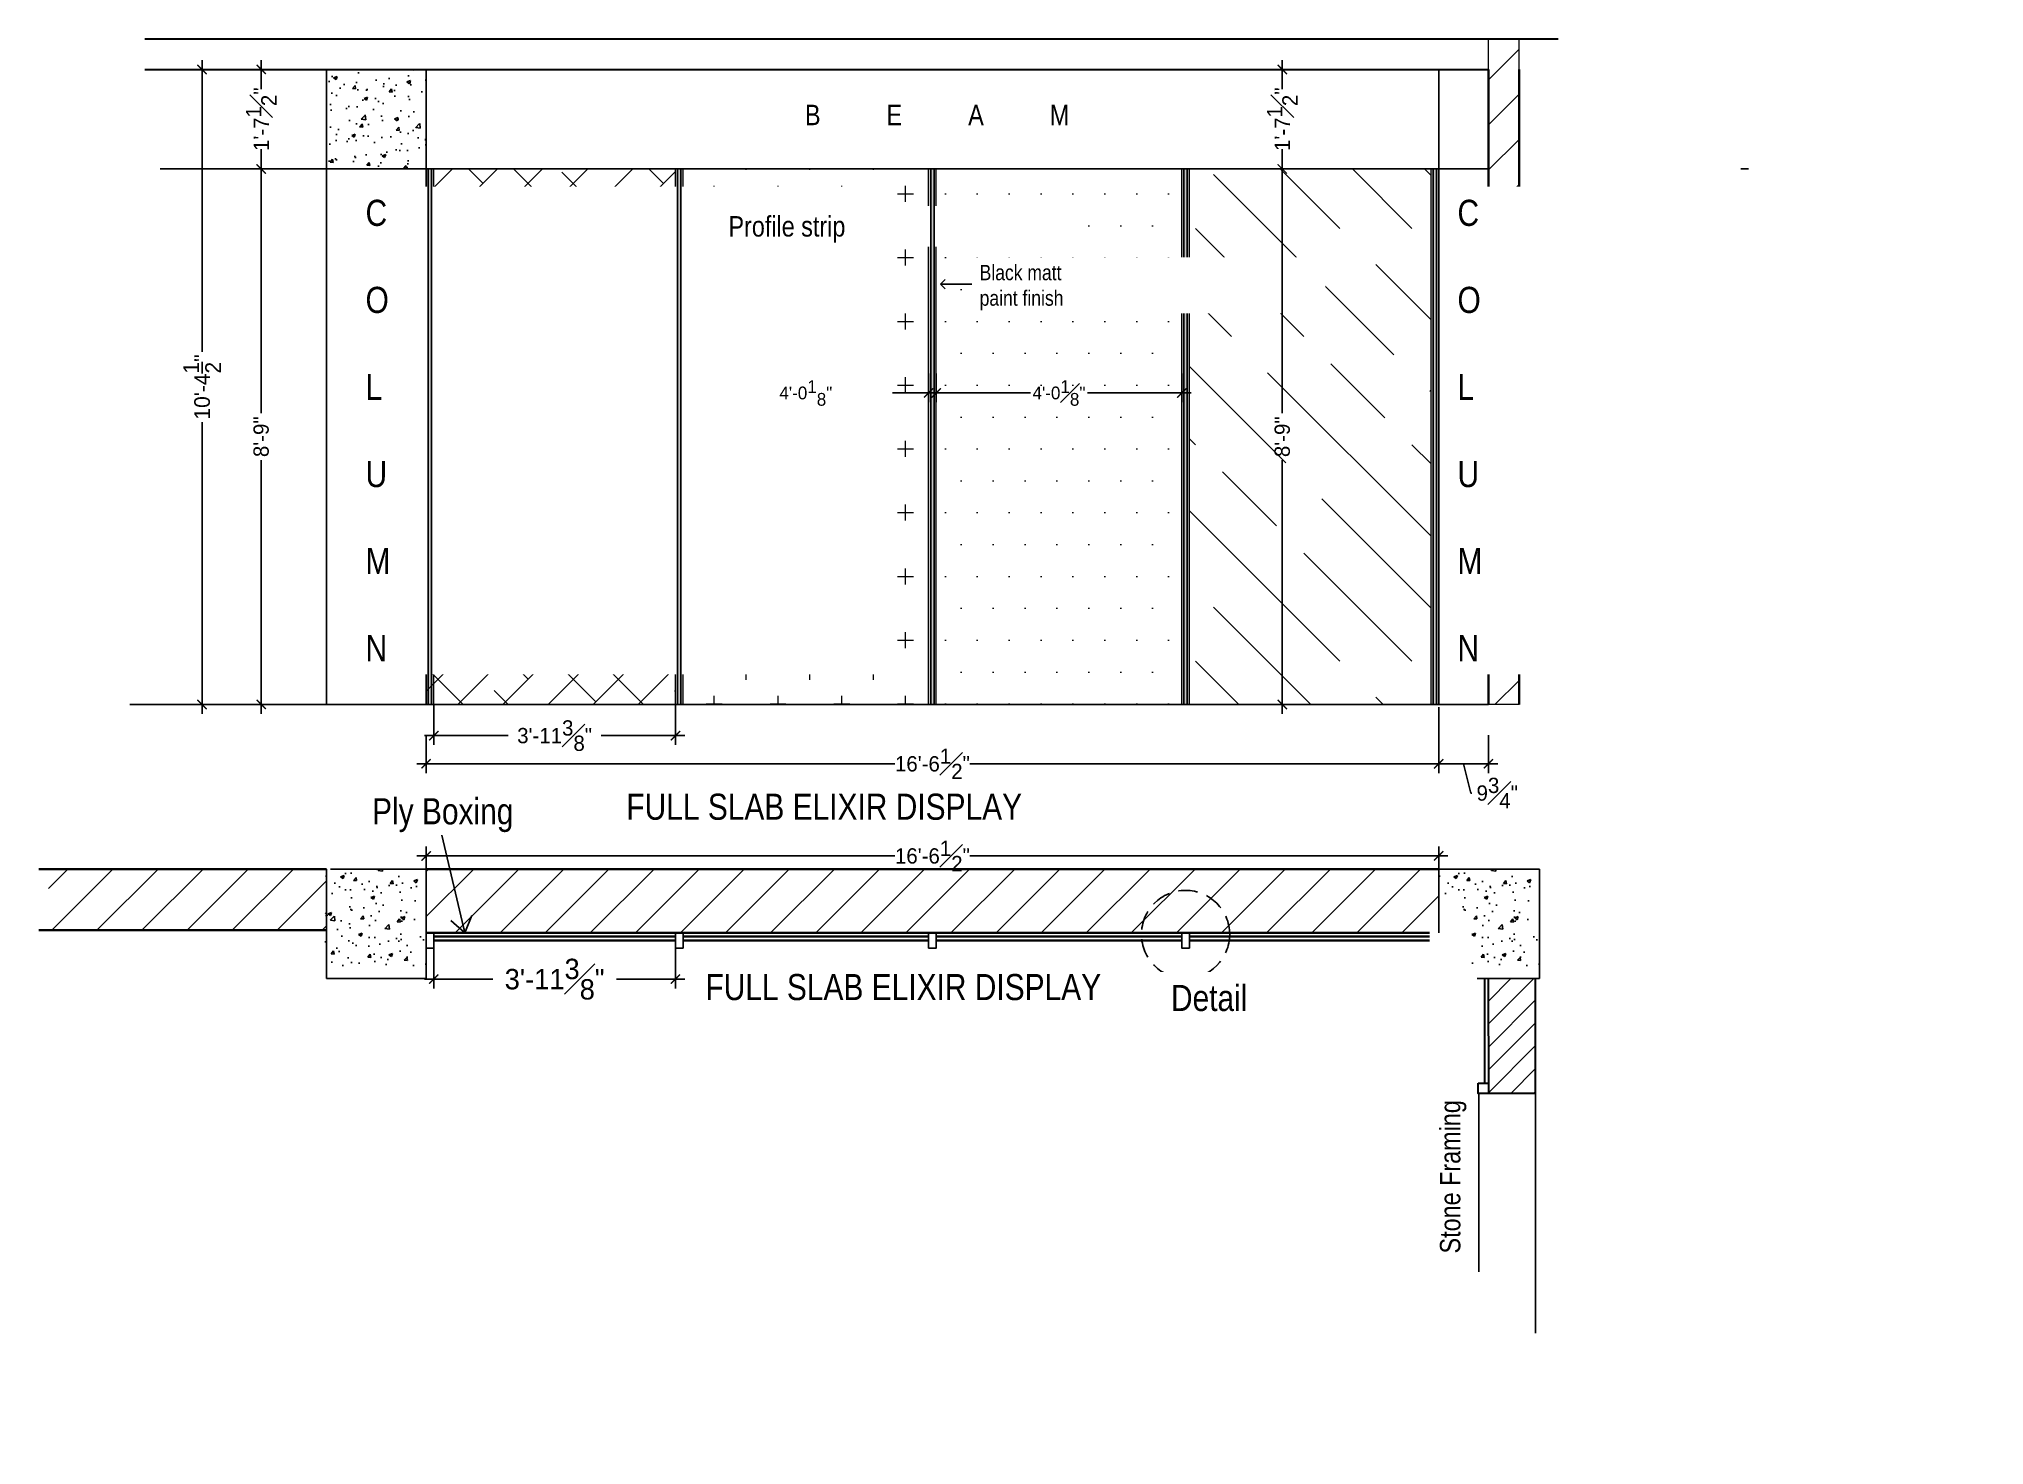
# Model space of a CAD drawing. Header units: inches. Extents: x -137722 to 81594, y -22256 to -1207.
# Drawn here: x -64442.1 to -64060.7, y -2226.4 to -1950.7 of the extents above; entities that cross this region are included whole.
import ezdxf

# ---------------------------------------------------------------- set-up
doc = ezdxf.new("R2010")
doc.units = ezdxf.units.IN
doc.header["$LTSCALE"] = 0.05
doc.header["$MEASUREMENT"] = 0
doc.header["$PDMODE"] = 3
doc.header["$PDSIZE"] = -4
doc.linetypes.add('A2-XREF-115_FURN$0$HIDDEN', pattern=[0.375, 0.25, -0.125])
doc.linetypes.add('DASHED2', pattern=[0.375, 0.25, -0.125])
doc.layers.get('Defpoints').update_dxf_attribs({"linetype": 'DASHED2'})
for name, color, linetype in [('00 floor', 7, 'Continuous'), ('beam', 7, 'Continuous'), ('Civil Dimension - Text', 7, 'Continuous'), ('slab', 7, 'Continuous'), ('text', 176, 'Continuous'), ('Vector Graphics', 7, 'Continuous')]:
    doc.layers.add(name, color=color, linetype=linetype)
doc.layers.add('FURNITURE', color=36, linetype='Continuous', lineweight=18)
doc.layers.add('WALL', color=7, linetype='Continuous', lineweight=35)
doc.styles.add('4MMOF3-8', font='ARIALN.TTF', dxfattribs={"height": 5.12})
doc.styles.add('9-128OF1-4', font='stylu.ttf')
doc.styles.get("Standard").update_dxf_attribs({"font": 'stylu.ttf', "height": 6})
doc.dimstyles.new('DIM 1-4', dxfattribs={"dimtxt": 3.0792, "dimasz": 1.82, "dimexe": 1.82, "dimexo": 0, "dimgap": 0.09, "dimtad": 0, "dimzin": 0, "dimdsep": 46, "dimlunit": 4, "dimtxsty": '9-128OF1-4', "dimblk": 'ARCHTICK', "dimcen": 1.8125, "dimdle": 1.82, "dimclrd": 8, "dimclre": 8, "dimadec": 0, "dimazin": 0, "dimtfac": 1, "dimtofl": 0, "dimtmove": 0, "dimatfit": 3, "dimldrblk": 'OPEN90', "dimfxl": 1, "dimtolj": 1, "dimtzin": 0, "dimlwd": -1, "dimarcsym": 0})
doc.dimstyles.new('rhythm des-01', dxfattribs={"dimtxt": 6, "dimasz": 2, "dimexe": 2, "dimexo": 0, "dimgap": 0.09, "dimtad": 0, "dimdec": 0, "dimzin": 0, "dimdsep": 46, "dimlunit": 4, "dimtxsty": 'Standard', "dimblk": 'ARCHTICK', "dimcen": 0, "dimclrd": 251, "dimclre": 251, "dimclrt": 20, "dimadec": 0, "dimazin": 0, "dimtfac": 1, "dimtdec": 0, "dimtix": 1, "dimtofl": 0, "dimtmove": 1, "dimatfit": 0, "dimldrblk": 'ARCHTICK', "dimfxl": 1, "dimtolj": 1, "dimtzin": 0, "dimarcsym": 0})
pattern_1 = [(45, (195.014, 1300.172), (-4.4194174, 4.4194174), [])]

msp = doc.modelspace()

# ---------------------------------------------------------------- texts
at = {"layer": 'text', "ltscale": 50, "attachment_point": 4, "style": '4MMOF3-8', "bg_fill": 2}
for s, insert, char_height, width in [('B^IE^IA^IM', (-64291.8857, -1965.6071), 4, 66.281096), ('\\pi11.81645;FULL SLAB ELIXIR DISPLAY', (-64323.2128, -2136.6285), 5.12, 100.677375)]:
    msp.add_mtext(s, dxfattribs=dict(at, insert=insert, char_height=char_height, width=width))

# ---------------------------------------------------------------- blocks, each defined once
blk = doc.blocks.new('_ArchTick')
at = {"color": 0, "const_width": 0.15}
blk.add_lwpolyline([(-0.5, -0.5), (0.5, 0.5)], dxfattribs=at)
blk = doc.blocks.new('*D306')
at = {"layer": 'Civil Dimension - Text', "color": 8, "lineweight": -2, "ltscale": 50, "transparency": 16777216}
for p, q in [((-64364.65, -2128.95), (-64364.65, -2136.86)), ((-64317.27, -2128.95), (-64317.27, -2136.86))]:
    blk.add_line(p, q, dxfattribs=at)
at = {"layer": 'Civil Dimension - Text', "color": 8, "ltscale": 50, "transparency": 16777216}
for p, q in [((-64366.47, -2135.04), (-64353.1, -2135.04)), ((-64315.45, -2135.04), (-64328.82, -2135.04))]:
    blk.add_line(p, q, dxfattribs=at)
at = {"layer": 'Defpoints', "color": 0, "ltscale": 50, "transparency": 16777216}
for p in [(-64364.65, -2128.95), (-64317.27, -2128.95), (-64364.65, -2135.04)]:
    blk.add_point(p, dxfattribs=at)
at = {"layer": 'Civil Dimension - Text', "color": 8, "ltscale": 50, "transparency": 16777216, "xscale": 1.82, "yscale": 1.82, "zscale": 1.82, "rotation": 180}
blk.add_blockref('_ArchTick', (-64364.65, -2135.04), dxfattribs=at)
at = {"layer": 'Civil Dimension - Text', "color": 8, "ltscale": 50, "transparency": 16777216, "xscale": 1.82, "yscale": 1.82, "zscale": 1.82}
blk.add_blockref('_ArchTick', (-64317.27, -2135.04), dxfattribs=at)
at = {"layer": 'Civil Dimension - Text', "color": 0, "ltscale": 50, "transparency": 16777216, "insert": (-64340.96, -2135.04), "char_height": 4, "attachment_point": 5, "style": '9-128OF1-4'}
blk.add_mtext('\\A1;3\'-11{\\H1x;\\S3#8;}"', dxfattribs=at)
blk = doc.blocks.new('_Open90')
at = {"color": 0, "linetype": 'ByBlock', "lineweight": -2}
for p, q in [((0, 0), (-1, 0)), ((-0.5, 0.5), (0, 0)), ((0, 0), (-0.5, -0.5))]:
    blk.add_line(p, q, dxfattribs=at)
blk = doc.blocks.new('*D307')
at = {"layer": 'Civil Dimension - Text', "color": 8, "lineweight": -2, "ltscale": 50, "transparency": 16777216}
for p, q in [((-64167.65, -2081.7), (-64167.65, -2094.64)), ((-64366.15, -2087.19), (-64366.15, -2094.64))]:
    blk.add_line(p, q, dxfattribs=at)
at = {"layer": 'Civil Dimension - Text', "color": 8, "ltscale": 50, "transparency": 16777216}
for p, q in [((-64367.97, -2092.82), (-64274.25, -2092.82)), ((-64165.83, -2092.82), (-64259.54, -2092.82))]:
    blk.add_line(p, q, dxfattribs=at)
at = {"layer": 'Defpoints', "color": 0, "ltscale": 50, "transparency": 16777216}
for p in [(-64167.65, -2081.7), (-64366.15, -2087.19), (-64167.65, -2092.82)]:
    blk.add_point(p, dxfattribs=at)
at = {"layer": 'Civil Dimension - Text', "color": 8, "ltscale": 50, "transparency": 16777216, "xscale": 1.82, "yscale": 1.82, "zscale": 1.82, "rotation": 180}
blk.add_blockref('_ArchTick', (-64366.15, -2092.82), dxfattribs=at)
at = {"layer": 'Civil Dimension - Text', "color": 8, "ltscale": 50, "transparency": 16777216, "xscale": 1.82, "yscale": 1.82, "zscale": 1.82}
blk.add_blockref('_ArchTick', (-64167.65, -2092.82), dxfattribs=at)
at = {"layer": 'Civil Dimension - Text', "color": 0, "ltscale": 50, "transparency": 16777216, "insert": (-64266.9, -2092.82), "char_height": 3, "attachment_point": 5, "style": '9-128OF1-4'}
blk.add_mtext('\\A1;16\'-6{\\H1x;\\S1#2;}"', dxfattribs=at)
blk = doc.blocks.new('*D308')
at = {"layer": 'Civil Dimension - Text', "color": 8, "lineweight": -2, "ltscale": 50, "transparency": 16777216}
for p, q in [((-64167.65, -2081.7), (-64167.65, -2094.64)), ((-64157.9, -2087.19), (-64157.9, -2094.64))]:
    blk.add_line(p, q, dxfattribs=at)
at = {"layer": 'Civil Dimension - Text', "color": 8, "ltscale": 50, "transparency": 16777216}
for p, q in [((-64169.47, -2092.82), (-64156.08, -2092.82)), ((-64162.77, -2092.82), (-64161.33, -2098.55)), ((-64161.33, -2098.55), (-64161.15, -2098.55))]:
    blk.add_line(p, q, dxfattribs=at)
at = {"layer": 'Defpoints', "color": 0, "ltscale": 50, "transparency": 16777216}
for p in [(-64167.65, -2081.7), (-64157.9, -2087.19), (-64157.9, -2092.82)]:
    blk.add_point(p, dxfattribs=at)
at = {"layer": 'Civil Dimension - Text', "color": 8, "ltscale": 50, "transparency": 16777216, "xscale": 1.82, "yscale": 1.82, "zscale": 1.82, "rotation": 180}
blk.add_blockref('_ArchTick', (-64167.65, -2092.82), dxfattribs=at)
at = {"layer": 'Civil Dimension - Text', "color": 8, "ltscale": 50, "transparency": 16777216, "xscale": 1.82, "yscale": 1.82, "zscale": 1.82}
blk.add_blockref('_ArchTick', (-64157.9, -2092.82), dxfattribs=at)
at = {"layer": 'Civil Dimension - Text', "color": 0, "ltscale": 50, "transparency": 16777216, "insert": (-64156.17, -2098.55), "char_height": 3, "attachment_point": 5, "style": '9-128OF1-4'}
blk.add_mtext('\\A1;9{\\H1x;\\S3#4;}"', dxfattribs=at)
blk = doc.blocks.new('*D309')
at = {"layer": 'Civil Dimension - Text', "color": 8, "lineweight": -2, "ltscale": 50, "transparency": 16777216}
for p, q in [((-64364.65, -2081.19), (-64364.65, -2089.11)), ((-64317.27, -2081.19), (-64317.27, -2089.11))]:
    blk.add_line(p, q, dxfattribs=at)
at = {"layer": 'Civil Dimension - Text', "color": 8, "ltscale": 50, "transparency": 16777216}
for p, q in [((-64366.47, -2087.29), (-64350.09, -2087.29)), ((-64315.45, -2087.29), (-64331.83, -2087.29))]:
    blk.add_line(p, q, dxfattribs=at)
at = {"layer": 'Defpoints', "color": 0, "ltscale": 50, "transparency": 16777216}
for p in [(-64364.65, -2081.19), (-64317.27, -2081.19), (-64364.65, -2087.29)]:
    blk.add_point(p, dxfattribs=at)
at = {"layer": 'Civil Dimension - Text', "color": 8, "ltscale": 50, "transparency": 16777216, "xscale": 1.82, "yscale": 1.82, "zscale": 1.82, "rotation": 180}
blk.add_blockref('_ArchTick', (-64364.65, -2087.29), dxfattribs=at)
at = {"layer": 'Civil Dimension - Text', "color": 8, "ltscale": 50, "transparency": 16777216, "xscale": 1.82, "yscale": 1.82, "zscale": 1.82}
blk.add_blockref('_ArchTick', (-64317.27, -2087.29), dxfattribs=at)
at = {"layer": 'Civil Dimension - Text', "color": 0, "ltscale": 50, "transparency": 16777216, "insert": (-64340.96, -2087.29), "char_height": 3, "attachment_point": 5, "style": '9-128OF1-4'}
blk.add_mtext('\\A1;3\'-11{\\H1x;\\S3#8;}"', dxfattribs=at)
blk = doc.blocks.new('*D310')
at = {"layer": 'Civil Dimension - Text', "color": 8, "lineweight": -2, "ltscale": 50, "transparency": 16777216}
for p, q in [((-64315.77, -2016.27), (-64315.77, -2021.93)), ((-64267.65, -2016.27), (-64267.65, -2021.93))]:
    blk.add_line(p, q, dxfattribs=at)
at = {"layer": 'Civil Dimension - Text', "color": 8, "ltscale": 50, "transparency": 16777216}
for p, q in [((-64317.59, -2020.11), (-64297.28, -2020.11)), ((-64265.83, -2020.11), (-64286.14, -2020.11))]:
    blk.add_line(p, q, dxfattribs=at)
at = {"layer": 'Defpoints', "color": 0, "ltscale": 50, "transparency": 16777216}
for p in [(-64315.77, -2016.27), (-64267.65, -2016.27), (-64267.65, -2020.11)]:
    blk.add_point(p, dxfattribs=at)
at = {"layer": 'Civil Dimension - Text', "color": 8, "ltscale": 50, "transparency": 16777216, "xscale": 1.82, "yscale": 1.82, "zscale": 1.82, "rotation": 180}
blk.add_blockref('_ArchTick', (-64315.77, -2020.11), dxfattribs=at)
at = {"layer": 'Civil Dimension - Text', "color": 8, "ltscale": 50, "transparency": 16777216, "xscale": 1.82, "yscale": 1.82, "zscale": 1.82}
blk.add_blockref('_ArchTick', (-64267.65, -2020.11), dxfattribs=at)
at = {"layer": 'Civil Dimension - Text', "color": 0, "ltscale": 50, "transparency": 16777216, "insert": (-64291.71, -2020.11), "char_height": 2.5, "attachment_point": 5, "style": '9-128OF1-4'}
blk.add_mtext('\\A1;4\'-0{\\H1x;\\S1#8;}"', dxfattribs=at)
blk = doc.blocks.new('*D311')
at = {"layer": 'Civil Dimension - Text', "color": 8, "lineweight": -2, "ltscale": 50, "transparency": 16777216}
for p, q in [((-64266.15, -2016.27), (-64266.15, -2021.93)), ((-64218.02, -2016.27), (-64218.02, -2021.93))]:
    blk.add_line(p, q, dxfattribs=at)
at = {"layer": 'Civil Dimension - Text', "color": 8, "ltscale": 50, "transparency": 16777216}
for p, q in [((-64267.97, -2020.11), (-64247.66, -2020.11)), ((-64216.2, -2020.11), (-64236.51, -2020.11))]:
    blk.add_line(p, q, dxfattribs=at)
at = {"layer": 'Defpoints', "color": 0, "ltscale": 50, "transparency": 16777216}
for p in [(-64266.15, -2016.27), (-64218.02, -2016.27), (-64218.02, -2020.11)]:
    blk.add_point(p, dxfattribs=at)
at = {"layer": 'Civil Dimension - Text', "color": 8, "ltscale": 50, "transparency": 16777216, "xscale": 1.82, "yscale": 1.82, "zscale": 1.82, "rotation": 180}
blk.add_blockref('_ArchTick', (-64266.15, -2020.11), dxfattribs=at)
at = {"layer": 'Civil Dimension - Text', "color": 8, "ltscale": 50, "transparency": 16777216, "xscale": 1.82, "yscale": 1.82, "zscale": 1.82}
blk.add_blockref('_ArchTick', (-64218.02, -2020.11), dxfattribs=at)
at = {"layer": 'Civil Dimension - Text', "color": 0, "ltscale": 50, "transparency": 16777216, "insert": (-64242.09, -2020.11), "char_height": 2.5, "attachment_point": 5, "style": '9-128OF1-4'}
blk.add_mtext('\\A1;4\'-0{\\H1x;\\S1#8;}"', dxfattribs=at)
blk = doc.blocks.new('*D523')
at = {"layer": 'Civil Dimension - Text', "color": 8, "ltscale": 50, "transparency": 16777216}
for p, q in [((-64398.48, -1954.87), (-64398.48, -1960.57)), ((-64398.48, -1978.01), (-64398.48, -1972.31))]:
    blk.add_line(p, q, dxfattribs=at)
at = {"layer": 'Civil Dimension - Text', "color": 8, "lineweight": -2, "ltscale": 50, "transparency": 16777216}
for p, q in [((-64393.78, -1956.69), (-64400.3, -1956.69)), ((-64393.78, -1976.19), (-64400.3, -1976.19))]:
    blk.add_line(p, q, dxfattribs=at)
at = {"layer": 'Defpoints', "color": 0, "ltscale": 50, "transparency": 16777216}
for p in [(-64393.78, -1956.69), (-64398.48, -1976.19), (-64393.78, -1976.19)]:
    blk.add_point(p, dxfattribs=at)
at = {"layer": 'Civil Dimension - Text', "color": 8, "ltscale": 50, "transparency": 16777216, "xscale": 1.82, "yscale": 1.82, "zscale": 1.82}
for p, rotation in [((-64398.48, -1956.69), 90), ((-64398.48, -1976.19), 270)]:
    blk.add_blockref('_ArchTick', p, dxfattribs=dict(at, rotation=rotation))
at = {"layer": 'Civil Dimension - Text', "color": 0, "ltscale": 50, "transparency": 16777216, "insert": (-64398.48, -1966.44), "char_height": 3, "attachment_point": 5, "rotation": 90, "style": '9-128OF1-4'}
blk.add_mtext('\\A1;1\'-7{\\H1x;\\S1#2;}"', dxfattribs=at)
blk = doc.blocks.new('*D524')
at = {"layer": 'Civil Dimension - Text', "color": 8, "ltscale": 50, "transparency": 16777216}
for p, q in [((-64398.48, -1974.37), (-64398.48, -2024.07)), ((-64398.48, -2083.01), (-64398.48, -2033.31))]:
    blk.add_line(p, q, dxfattribs=at)
at = {"layer": 'Civil Dimension - Text', "color": 8, "lineweight": -2, "ltscale": 50, "transparency": 16777216}
for p, q in [((-64393.78, -1976.19), (-64400.3, -1976.19)), ((-64385.65, -2081.19), (-64400.3, -2081.19))]:
    blk.add_line(p, q, dxfattribs=at)
at = {"layer": 'Defpoints', "color": 0, "ltscale": 50, "transparency": 16777216}
for p in [(-64393.78, -1976.19), (-64398.48, -2081.19), (-64385.65, -2081.19)]:
    blk.add_point(p, dxfattribs=at)
at = {"layer": 'Civil Dimension - Text', "color": 8, "ltscale": 50, "transparency": 16777216, "xscale": 1.82, "yscale": 1.82, "zscale": 1.82}
for p, rotation in [((-64398.48, -1976.19), 90), ((-64398.48, -2081.19), 270)]:
    blk.add_blockref('_ArchTick', p, dxfattribs=dict(at, rotation=rotation))
at = {"layer": 'Civil Dimension - Text', "color": 0, "ltscale": 50, "transparency": 16777216, "insert": (-64398.48, -2028.69), "char_height": 3, "attachment_point": 5, "rotation": 90, "style": '9-128OF1-4'}
blk.add_mtext('\\A1;8\'-9"', dxfattribs=at)
blk = doc.blocks.new('*D570')
at = {"layer": 'Civil Dimension - Text', "color": 8, "ltscale": 50, "transparency": 16777216}
for p, q in [((-64367.97, -2110.88), (-64274.25, -2110.88)), ((-64165.83, -2110.88), (-64259.54, -2110.88))]:
    blk.add_line(p, q, dxfattribs=at)
at = {"layer": 'Civil Dimension - Text', "color": 8, "lineweight": -2, "ltscale": 50, "transparency": 16777216}
for p, q in [((-64366.15, -2125.95), (-64366.15, -2109.06)), ((-64167.65, -2125.95), (-64167.65, -2109.06))]:
    blk.add_line(p, q, dxfattribs=at)
at = {"layer": 'Defpoints', "color": 0, "ltscale": 50, "transparency": 16777216}
for p in [(-64167.65, -2110.88), (-64366.15, -2125.95), (-64167.65, -2125.95)]:
    blk.add_point(p, dxfattribs=at)
at = {"layer": 'Civil Dimension - Text', "color": 8, "ltscale": 50, "transparency": 16777216, "xscale": 1.82, "yscale": 1.82, "zscale": 1.82, "rotation": 180}
blk.add_blockref('_ArchTick', (-64366.15, -2110.88), dxfattribs=at)
at = {"layer": 'Civil Dimension - Text', "color": 8, "ltscale": 50, "transparency": 16777216, "xscale": 1.82, "yscale": 1.82, "zscale": 1.82}
blk.add_blockref('_ArchTick', (-64167.65, -2110.88), dxfattribs=at)
at = {"layer": 'Civil Dimension - Text', "color": 0, "ltscale": 50, "transparency": 16777216, "insert": (-64266.9, -2110.88), "char_height": 3, "attachment_point": 5, "style": '9-128OF1-4'}
blk.add_mtext('\\A1;16\'-6{\\H1x;\\S1#2;}"', dxfattribs=at)
blk = doc.blocks.new('*D689')
at = {"layer": 'Civil Dimension - Text', "color": 8, "ltscale": 50, "transparency": 16777216}
for p, q in [((-64198.31, -1954.87), (-64198.31, -1960.57)), ((-64198.31, -1978.01), (-64198.31, -1972.31))]:
    blk.add_line(p, q, dxfattribs=at)
at = {"layer": 'Civil Dimension - Text', "color": 8, "lineweight": -2, "ltscale": 50, "transparency": 16777216}
for p, q in [((-64193.62, -1956.69), (-64200.13, -1956.69)), ((-64193.62, -1976.19), (-64200.13, -1976.19))]:
    blk.add_line(p, q, dxfattribs=at)
at = {"layer": 'Defpoints', "color": 0, "ltscale": 50, "transparency": 16777216}
for p in [(-64193.62, -1956.69), (-64198.31, -1976.19), (-64193.62, -1976.19)]:
    blk.add_point(p, dxfattribs=at)
at = {"layer": 'Civil Dimension - Text', "color": 8, "ltscale": 50, "transparency": 16777216, "xscale": 1.82, "yscale": 1.82, "zscale": 1.82}
for p, rotation in [((-64198.31, -1956.69), 90), ((-64198.31, -1976.19), 270)]:
    blk.add_blockref('_ArchTick', p, dxfattribs=dict(at, rotation=rotation))
at = {"layer": 'Civil Dimension - Text', "color": 0, "ltscale": 50, "transparency": 16777216, "insert": (-64198.31, -1966.44), "char_height": 3, "attachment_point": 5, "rotation": 90, "style": '9-128OF1-4'}
blk.add_mtext('\\A1;1\'-7{\\H1x;\\S1#2;}"', dxfattribs=at)
blk = doc.blocks.new('*D690')
at = {"layer": 'Civil Dimension - Text', "color": 8, "ltscale": 50, "transparency": 16777216}
for p, q in [((-64198.31, -1974.37), (-64198.31, -2024.07)), ((-64198.31, -2083.01), (-64198.31, -2033.31))]:
    blk.add_line(p, q, dxfattribs=at)
at = {"layer": 'Civil Dimension - Text', "color": 8, "lineweight": -2, "ltscale": 50, "transparency": 16777216}
for p, q in [((-64193.62, -1976.19), (-64200.13, -1976.19)), ((-64185.48, -2081.19), (-64200.13, -2081.19))]:
    blk.add_line(p, q, dxfattribs=at)
at = {"layer": 'Defpoints', "color": 0, "ltscale": 50, "transparency": 16777216}
for p in [(-64193.62, -1976.19), (-64198.31, -2081.19), (-64185.48, -2081.19)]:
    blk.add_point(p, dxfattribs=at)
at = {"layer": 'Civil Dimension - Text', "color": 8, "ltscale": 50, "transparency": 16777216, "xscale": 1.82, "yscale": 1.82, "zscale": 1.82}
for p, rotation in [((-64198.31, -1976.19), 90), ((-64198.31, -2081.19), 270)]:
    blk.add_blockref('_ArchTick', p, dxfattribs=dict(at, rotation=rotation))
at = {"layer": 'Civil Dimension - Text', "color": 0, "ltscale": 50, "transparency": 16777216, "insert": (-64198.31, -2028.69), "char_height": 3, "attachment_point": 5, "rotation": 90, "style": '9-128OF1-4'}
blk.add_mtext('\\A1;8\'-9"', dxfattribs=at)
blk = doc.blocks.new('*D726')
at = {"layer": 'Civil Dimension - Text', "color": 8, "ltscale": 50, "transparency": 16777216}
for p, q in [((-64410.07, -1954.87), (-64410.07, -2012.05)), ((-64410.07, -2083.01), (-64410.07, -2025.82))]:
    blk.add_line(p, q, dxfattribs=at)
at = {"layer": 'Civil Dimension - Text', "color": 8, "lineweight": -2, "ltscale": 50, "transparency": 16777216}
for p, q in [((-64404.21, -1956.69), (-64411.89, -1956.69)), ((-64406.14, -2081.19), (-64411.89, -2081.19))]:
    blk.add_line(p, q, dxfattribs=at)
at = {"layer": 'Defpoints', "color": 0, "ltscale": 50, "transparency": 16777216}
for p in [(-64404.21, -1956.69), (-64410.07, -2081.19), (-64406.14, -2081.19)]:
    blk.add_point(p, dxfattribs=at)
at = {"layer": 'Civil Dimension - Text', "color": 8, "ltscale": 50, "transparency": 16777216, "xscale": 1.82, "yscale": 1.82, "zscale": 1.82}
for p, rotation in [((-64410.07, -1956.69), 90), ((-64410.07, -2081.19), 270)]:
    blk.add_blockref('_ArchTick', p, dxfattribs=dict(at, rotation=rotation))
at = {"layer": 'Civil Dimension - Text', "color": 0, "ltscale": 50, "transparency": 16777216, "insert": (-64410.07, -2018.94), "char_height": 3.0792, "attachment_point": 5, "rotation": 90, "style": '9-128OF1-4'}
blk.add_mtext('\\A1;10\'-4{\\H1x;\\S1/2;}"', dxfattribs=at)

# ---------------------------------------------------------------- dimensions: what is measured, and where the dimension line sits
at = {"layer": 'Civil Dimension - Text', "ltscale": 50}
for base, p1, p2, override, picture, middle in [((-64410.0744, -2081.1898), (-64404.2134, -1956.6898), (-64406.143, -2081.1898), {"dimtmove": 1, "dimfxl": 0, "dimarcsym": 1}, '*D726', (-64410.0744, -2018.9398)), ((-64398.4785, -1976.1898), (-64393.7812, -1956.6898), (-64393.7812, -1976.1898), {"dimtxt": 3, "dimdec": 3, "dimtdec": 3, "dimtmove": 1, "dimfxl": 0, "dimfrac": 1, "dimarcsym": 1}, '*D523', (-64398.4785, -1966.4398)), ((-64198.3142, -1976.1898), (-64193.6169, -1956.6898), (-64193.6169, -1976.1898), {"dimtxt": 3, "dimdec": 3, "dimtdec": 3, "dimtmove": 1, "dimfxl": 0, "dimfrac": 1, "dimarcsym": 1}, '*D689', (-64198.3142, -1966.4398)), ((-64398.4785, -2081.1898), (-64393.7812, -1976.1898), (-64385.6482, -2081.1898), {"dimtxt": 3, "dimdec": 3, "dimtdec": 3, "dimtmove": 1, "dimfxl": 0, "dimfrac": 1, "dimarcsym": 1}, '*D524', (-64398.4785, -2028.6898))]:
    dim = msp.add_linear_dim(base=base, p1=p1, p2=p2, angle=90, dimstyle='DIM 1-4', override=override, dxfattribs=at)
    dim.commit()
    dim.dimension.update_dxf_attribs({"geometry": picture, "text_midpoint": middle})
for base, p1, p2, override, picture, middle in [((-64267.6482, -2020.1146), (-64315.7732, -2016.2656), (-64267.6482, -2016.2656), {"dimtxt": 2.5, "dimdec": 3, "dimtdec": 3, "dimtmove": 1, "dimfxl": 0, "dimfrac": 1, "dimarcsym": 1}, '*D310', (-64291.7107, -2020.1146)), ((-64218.0232, -2020.1146), (-64266.1482, -2016.2656), (-64218.0232, -2016.2656), {"dimtxt": 2.5, "dimdec": 3, "dimtdec": 3, "dimtmove": 1, "dimfxl": 0, "dimfrac": 1, "dimarcsym": 1}, '*D311', (-64242.0857, -2020.1146)), ((-64167.6482, -2092.8216), (-64366.1482, -2087.1935), (-64167.6482, -2081.7), {"dimtxt": 3, "dimdec": 3, "dimtdec": 3, "dimtmove": 1, "dimfxl": 0, "dimfrac": 1, "dimarcsym": 1}, '*D307', (-64266.8982, -2092.8216)), ((-64364.6482, -2087.2856), (-64317.2732, -2081.1898), (-64364.6482, -2081.1898), {"dimtxt": 3, "dimdec": 3, "dimtdec": 3, "dimtmove": 1, "dimfxl": 0, "dimfrac": 1, "dimarcsym": 1}, '*D309', (-64340.9607, -2087.2856))]:
    dim = msp.add_linear_dim(base=base, p1=p1, p2=p2, dimstyle='DIM 1-4', override=override, dxfattribs=at)
    dim.commit()
    dim.dimension.update_dxf_attribs({"geometry": picture, "text_midpoint": middle})
dim = msp.add_linear_dim(base=(-64157.9009, -2092.8216), p1=(-64167.6482, -2081.7), p2=(-64157.9009, -2087.1935), dimstyle='DIM 1-4', override={"dimtxt": 3, "dimdec": 3, "dimtdec": 3, "dimtmove": 1, "dimfxl": 0, "dimfrac": 1, "dimarcsym": 1}, dxfattribs=at)
dim.commit()
dim.dimension.update_dxf_attribs({"geometry": '*D308', "text_midpoint": (-64161.0567, -2098.5478), "dimtype": 160})

# ---------------------------------------------------------------- hatches: boundary and pattern name
at = {"ltscale": 50}
h = msp.add_hatch(color=45, dxfattribs=at)
h.dxf.hatch_style = 1
h.paths.add_polyline_path([(-64364.6482, -1976.1898), (-64366.1482, -1976.1898), (-64366.1482, -2081.1898), (-64364.6482, -2081.1898)])
h = msp.add_hatch(color=45, dxfattribs=at)
h.dxf.hatch_style = 1
h.paths.add_polyline_path([(-64315.7732, -1976.1898), (-64317.2732, -1976.1898), (-64317.2732, -2081.1898), (-64315.7732, -2081.1898)])
h = msp.add_hatch(color=45, dxfattribs=at)
h.dxf.hatch_style = 1
h.paths.add_polyline_path([(-64266.1482, -1976.1898), (-64267.6482, -1976.1898), (-64267.6482, -2081.1898), (-64266.1482, -2081.1898)])
h = msp.add_hatch(color=45, dxfattribs=at)
h.dxf.hatch_style = 1
h.paths.add_polyline_path([(-64216.5232, -1976.1898), (-64218.0232, -1976.1898), (-64218.0232, -2081.1898), (-64216.5232, -2081.1898)])
at = {"ltscale": 50, "true_color": 0xf1eb1f}
h = msp.add_hatch(color=2, dxfattribs=at)
h.dxf.hatch_style = 1
h.paths.add_polyline_path([(-64217.6032, -2081.1898), (-64216.9432, -2081.1898), (-64216.9432, -1976.1898), (-64217.6032, -1976.1898)])
at = {"ltscale": 50}
h = msp.add_hatch(color=45, dxfattribs=at)
h.dxf.hatch_style = 1
h.paths.add_polyline_path([(-64167.6482, -1976.1898), (-64169.1482, -1976.1898), (-64169.1482, -2081.1898), (-64167.6482, -2081.1898)])
at = {"layer": '00 floor'}
h = msp.add_hatch(dxfattribs=at)
h.set_pattern_fill('ANSI31', color=256)
h.set_pattern_definition([(45, (-198917.7845, -97902.4927), (-2.24506403, 2.24506403), [])])
h.paths.add_polyline_path([(-64148.6482, -2134.9467), (-64157.9482, -2134.9467), (-64157.8916, -2157.4467), (-64148.6482, -2157.4467)])
at = {"layer": 'Civil Dimension - Text', "ltscale": 50, "true_color": 0x939598}
h = msp.add_hatch(dxfattribs=at)
h.set_pattern_fill('AR-CONC', color=252)
h.set_pattern_definition([(50, (195.014, 1300.172), (7.1726018, -0.62752135), [0.75, -8.25]), (355, (195.014, 1300.172), (-1.3875133, 7.5219213), [0.6, -6.6]), (100.451444, (195.612, 1300.12), (5.7850885, 6.8943999), [0.6374019, -7.0114211]), (46.1842, (195.014, 1302.172), (10.6724133, -1.6551928), [1.125, -12.375]), (96.635635, (195.904, 1302.034), (9.3466195, 9.741186), [0.9561034, -10.5171376]), (351.184164, (195.014, 1302.172), (9.3466195, 9.741186), [0.9, -9.9]), (21, (196.014, 1301.672), (5.9690705, -4.0261889), [0.75, -8.25]), (326, (196.014, 1301.672), (2.4331533, 7.25150045), [0.6, -6.6]), (71.451445, (196.512, 1301.3365), (8.4022238, 3.2253115), [0.6374019, -7.0114211]), (37.5, (195.0143, 1300.172), (0.12159855, 3.32893854), [0, -6.52, 0, -6.7, 0, -6.625]), (7.5, (195.0143, 1300.172), (2.63069537, 3.94411712), [0, -3.82, 0, -6.37, 0, -2.525]), (327.5, (192.7843, 1300.172), (5.33822436, -0.22554872), [0, -2.5, 0, -7.8, 0, -10.35]), (317.5, (191.7843, 1300.172), (5.8318617, 1.00104982), [0, -3.25, 0, -5.18, 0, -7.35])])
h.paths.add_polyline_path([(-64385.6482, -1976.1898), (-64366.1482, -1976.1898), (-64366.1482, -1956.6898), (-64385.6482, -1956.6898)])
h = msp.add_hatch(dxfattribs=at)
h.set_pattern_fill('AR-CONC', color=252)
h.set_pattern_definition([(50, (1187.135, 1391.172), (7.1726018, -0.62752135), [0.75, -8.25]), (355, (1187.135, 1391.172), (-1.3875133, 7.5219213), [0.6, -6.6]), (100.451444, (1187.733, 1391.12), (5.7850885, 6.8943999), [0.6374019, -7.0114211]), (46.1842, (1187.135, 1393.172), (10.6724133, -1.6551928), [1.125, -12.375]), (96.635635, (1188.024, 1393.034), (9.3466195, 9.741186), [0.9561034, -10.5171376]), (351.184164, (1187.135, 1393.172), (9.3466195, 9.741186), [0.9, -9.9]), (21, (1188.135, 1392.672), (5.9690705, -4.0261889), [0.75, -8.25]), (326, (1188.135, 1392.672), (2.4331533, 7.25150045), [0.6, -6.6]), (71.451445, (1188.6324, 1392.3365), (8.4022238, 3.2253115), [0.6374019, -7.0114211]), (37.5, (1187.135, 1391.172), (0.12159855, 3.32893854), [0, -6.52, 0, -6.7, 0, -6.625]), (7.5, (1187.135, 1391.172), (2.63069537, 3.94411712), [0, -3.82, 0, -6.37, 0, -2.525]), (327.5, (1184.905, 1391.172), (5.33822436, -0.22554872), [0, -2.5, 0, -7.8, 0, -10.35]), (317.5, (1183.905, 1391.172), (5.8318617, 1.00104982), [0, -3.25, 0, -5.18, 0, -7.35])])
h.paths.add_polyline_path([(-64366.1482, -2113.4467), (-64385.8982, -2113.4467), (-64385.8982, -2132.6967), (-64366.1482, -2132.6967)])
h = msp.add_hatch(dxfattribs=at)
h.set_pattern_fill('AR-CONC', color=252)
h.set_pattern_definition([(50, (1405.385, 1391.172), (7.1726018, -0.62752135), [0.75, -8.25]), (355, (1405.385, 1391.172), (-1.3875133, 7.5219213), [0.6, -6.6]), (100.451444, (1405.983, 1391.12), (5.7850885, 6.8943999), [0.6374019, -7.0114211]), (46.1842, (1405.385, 1393.172), (10.6724133, -1.6551928), [1.125, -12.375]), (96.635635, (1406.274, 1393.034), (9.3466195, 9.741186), [0.9561034, -10.5171376]), (351.184164, (1405.385, 1393.172), (9.3466195, 9.741186), [0.9, -9.9]), (21, (1406.385, 1392.672), (5.9690705, -4.0261889), [0.75, -8.25]), (326, (1406.385, 1392.672), (2.4331533, 7.25150045), [0.6, -6.6]), (71.451445, (1406.8824, 1392.3365), (8.4022238, 3.2253115), [0.6374019, -7.0114211]), (37.5, (1405.385, 1391.172), (0.12159855, 3.32893854), [0, -6.52, 0, -6.7, 0, -6.625]), (7.5, (1405.385, 1391.172), (2.63069537, 3.94411712), [0, -3.82, 0, -6.37, 0, -2.525]), (327.5, (1403.155, 1391.172), (5.33822436, -0.22554872), [0, -2.5, 0, -7.8, 0, -10.35]), (317.5, (1402.155, 1391.172), (5.8318617, 1.00104982), [0, -3.25, 0, -5.18, 0, -7.35])])
h.paths.add_polyline_path([(-64147.8982, -2113.4467), (-64167.6482, -2113.4467), (-64167.6482, -2132.6967), (-64147.8982, -2132.6967)])
at = {"layer": 'FURNITURE', "ltscale": 50}
h = msp.add_hatch(dxfattribs=at)
h.set_pattern_fill('ANSI31', color=256, scale=50)
h.set_pattern_definition(pattern_1)
h.paths.add_polyline_path([(-64151.9009, -1956.6898), (-64151.9009, -1950.6898), (-64157.9009, -1950.6898), (-64157.9009, -1956.6898), (-64157.9009, -2081.1898), (-64151.9009, -2081.1898)])
at = {"layer": 'FURNITURE', "ltscale": 50, "true_color": 0x939598}
h = msp.add_hatch(dxfattribs=at)
h.set_pattern_fill('ANSI38', color=252, scale=50)
h.set_pattern_definition([(45, (195.014, 1300.172), (-4.4194174, 4.4194174), []), (135, (195.014, 1300.172), (-13.25825215, 4.4194174), [15.625, -9.375])])
h.paths.add_polyline_path([(-64317.2732, -1976.1898), (-64366.1482, -1976.1898), (-64366.1482, -2081.1898), (-64317.2732, -2081.1898)])
h = msp.add_hatch(dxfattribs=at)
h.set_pattern_fill('CROSS', color=252, scale=25)
h.set_pattern_definition([(0, (195.014, 1300.172), (6.25, 6.25), [3.125, -9.375]), (90, (196.577, 1298.6095), (-6.25, 6.25), [3.125, -9.375])])
h.paths.add_polyline_path([(-64315.7732, -2081.1898), (-64267.6482, -2081.1898), (-64267.6482, -1976.1898), (-64315.7732, -1976.1898)])
at = {"layer": 'FURNITURE', "ltscale": 50}
h = msp.add_hatch(dxfattribs=at)
h.set_pattern_fill('DOTS', color=256, scale=100)
h.set_pattern_definition([(0, (195.014, 1300.172), (3.125, 6.25), [0, -6.25])])
h.paths.add_polyline_path([(-64218.0232, -1976.1898), (-64266.1482, -1976.1898), (-64266.1482, -2081.1898), (-64218.0232, -2081.1898)])
at = {"layer": 'FURNITURE', "ltscale": 50, "true_color": 0x939598}
h = msp.add_hatch(dxfattribs=at)
h.set_pattern_fill('GOST_WOOD', color=252, scale=5, angle=45)
h.set_pattern_definition([(135, (195.014, 1300.172), (21.213203, 21.213203), [50, -10]), (135, (209.156, 1300.172), (21.213203, 21.213203), [30, -7.5, 15, -7.5]), (135, (226.834, 1296.636), (21.213203, 21.213203), [50, -10])])
h.paths.add_polyline_path([(-64169.1482, -1976.1898), (-64216.5232, -1976.1898), (-64216.5232, -2081.1898), (-64169.1482, -2081.1898)])
at = {"layer": 'FURNITURE', "ltscale": 50}
h = msp.add_hatch(dxfattribs=at)
h.set_pattern_fill('ANSI31', color=256, scale=50)
h.set_pattern_definition(pattern_1)
h.paths.add_polyline_path([(-64385.6482, -2113.4467), (-64440.1999, -2113.4467), (-64440.1999, -2125.4467), (-64385.6482, -2125.4467)])
h = msp.add_hatch(dxfattribs=at)
h.set_pattern_fill('ANSI31', color=256, scale=50)
h.set_pattern_definition(pattern_1)
h.paths.add_polyline_path([(-64167.6482, -2125.9467), (-64167.6482, -2113.4467), (-64366.1482, -2113.4467), (-64366.1482, -2125.9467)])

# ---------------------------------------------------------------- linework, layer by layer
at = {"ltscale": 50}
for p, q in [((-64366.1482, -1976.1898), (-64364.6482, -1976.1898)), ((-64317.2732, -1976.1898), (-64315.7732, -1976.1898)), ((-64267.6482, -1976.1898), (-64266.1482, -1976.1898)), ((-64218.0232, -1976.1898), (-64216.5232, -1976.1898)), ((-64169.1482, -1976.1898), (-64167.6482, -1976.1898)), ((-64108.4375, -1976.1898), (-64106.9375, -1976.1898))]:
    msp.add_line(p, q, dxfattribs=at)
msp.add_lwpolyline([(-64217.6032, -2081.1898), (-64216.9432, -2081.1898), (-64216.9432, -1976.1898), (-64217.6032, -1976.1898)], close=True, dxfattribs=at)
at = {"layer": '00 floor', "color": 18, "lineweight": 30, "true_color": 0x000000}
for p, q in [((-64158.6982, -2134.9486), (-64158.6416, -2155.4467)), ((-64157.9482, -2134.9467), (-64157.8916, -2157.4467)), ((-64148.6482, -2157.4467), (-64148.6482, -2134.9467)), ((-64148.6482, -2157.4467), (-64157.8916, -2157.4467))]:
    msp.add_line(p, q, dxfattribs=at)
at = {"layer": '00 floor'}
for points in [[(-64366.1482, -2125.9467), (-64364.6482, -2125.9467), (-64364.6482, -2128.9467), (-64366.1482, -2128.9467)], [(-64317.2732, -2125.9467), (-64315.7732, -2125.9467), (-64315.7732, -2128.9467), (-64317.2732, -2128.9467)], [(-64267.6482, -2125.9467), (-64266.1482, -2125.9467), (-64266.1482, -2128.9467), (-64267.6482, -2128.9467)], [(-64218.0232, -2125.9467), (-64216.5232, -2125.9467), (-64216.5232, -2128.9467), (-64218.0232, -2128.9467)], [(-64169.1482, -2125.9467), (-64167.6482, -2125.9467), (-64167.6482, -2128.9467), (-64169.1482, -2128.9467)]]:
    msp.add_lwpolyline(points, close=True, dxfattribs=at)
at = {"layer": '00 floor', "color": 18, "lineweight": 30, "true_color": 0x000000}
msp.add_lwpolyline([(-64159.8916, -2155.4467), (-64157.8916, -2155.4467), (-64157.8916, -2157.4467), (-64159.8916, -2157.4467)], close=True, dxfattribs=at)
at = {"layer": 'beam', "color": 253, "ltscale": 15}
msp.add_line((-64148.6482, -2204.4467), (-64148.6482, -2134.9467), dxfattribs=at)
at = {"layer": 'Civil Dimension - Text', "ltscale": 50}
for p, q in [((-64385.6482, -1956.6898), (-64385.6482, -2081.1898)), ((-64366.1482, -1956.6898), (-64366.1482, -2081.1898)), ((-64167.6482, -1956.6898), (-64167.6482, -2081.1898)), ((-64418.2667, -1976.1898), (-64157.9009, -1976.1898)), ((-64424.2247, -2081.1898), (-64157.9009, -2081.1898))]:
    msp.add_line(p, q, dxfattribs=at)
at = {"layer": 'FURNITURE', "ltscale": 50}
for p, q in [((-64157.9009, -1956.6898), (-64157.9009, -1950.6898)), ((-64151.9009, -1956.6898), (-64151.9009, -1950.6898)), ((-64364.6482, -2081.1898), (-64364.6482, -1976.1898)), ((-64317.2732, -2081.1898), (-64317.2732, -1976.1898)), ((-64315.7732, -2081.1898), (-64315.7732, -1976.1898)), ((-64267.6482, -2081.1898), (-64267.6482, -1976.1898)), ((-64266.1482, -2081.1898), (-64266.1482, -1976.1898)), ((-64218.0232, -2081.1898), (-64218.0232, -1976.1898)), ((-64216.5232, -2081.1898), (-64216.5232, -1976.1898)), ((-64169.1482, -2081.1898), (-64169.1482, -1976.1898)), ((-64151.9009, -2081.1898), (-64157.9009, -2081.1898))]:
    msp.add_line(p, q, dxfattribs=at)
at = {"layer": 'slab', "lineweight": 30, "ltscale": 50}
for p, q in [((-64421.2667, -1950.6898), (-64144.2573, -1950.6898)), ((-64421.2667, -1956.6898), (-64157.9009, -1956.6898))]:
    msp.add_line(p, q, dxfattribs=at)
at = {"layer": 'Vector Graphics', "color": 1, "linetype": 'Continuous', "ltscale": 3}
for p, q in [((-64385.6482, -2134.9467), (-64385.6482, -2113.4467)), ((-64384.8982, -2113.4467), (-64366.1482, -2113.4467)), ((-64366.1482, -2113.4467), (-64366.1482, -2134.9467)), ((-64167.6482, -2134.9467), (-64167.6482, -2113.4467)), ((-64167.6482, -2113.4467), (-64147.8982, -2113.4467)), ((-64147.8982, -2113.4467), (-64147.8982, -2134.9467)), ((-64366.1482, -2134.9467), (-64385.6482, -2134.9467)), ((-64147.8982, -2134.9467), (-64167.6482, -2134.9467))]:
    msp.add_line(p, q, dxfattribs=at)
at = {"layer": 'WALL'}
for p, q in [((-64157.9009, -1956.6898), (-64157.9009, -2081.1898)), ((-64151.9009, -1956.6898), (-64151.9009, -2081.1898)), ((-64385.6482, -2113.4467), (-64442.0587, -2113.4467)), ((-64167.6482, -2113.4467), (-64366.1482, -2113.4467)), ((-64385.6482, -2125.4467), (-64442.0587, -2125.4467)), ((-64167.6482, -2125.9467), (-64366.1482, -2125.9467)), ((-64317.2732, -2126.6967), (-64364.6482, -2126.6967)), ((-64317.2732, -2127.4467), (-64364.6482, -2127.4467)), ((-64267.6482, -2126.6967), (-64315.7732, -2126.6967)), ((-64267.6482, -2127.4467), (-64315.7732, -2127.4467)), ((-64218.0232, -2126.6967), (-64266.1482, -2126.6967)), ((-64218.0232, -2127.4467), (-64266.1482, -2127.4467)), ((-64169.1482, -2126.6967), (-64216.5232, -2126.6967)), ((-64169.1482, -2127.4467), (-64216.5232, -2127.4467))]:
    msp.add_line(p, q, dxfattribs=at)

msp.set_redraw_order([(e.dxf.handle, doc.entitydb.next_handle()) for e in msp.query("TEXT MTEXT ATTDEF DIMENSION ARC_DIMENSION")])  # texts and dimensions are drawn at this point

# ---------------------------------------------------------------- leaders
at = {"layer": 'text', "ltscale": 50}
for points in [[(-64315.7732, -1990.0314), (-64302.4064, -1990.0314)], [(-64265.317, -1998.803), (-64251.9502, -1998.803)]]:
    msp.add_leader(points, dimstyle='DIM 1-4', override={"dimclrt": 256, "dimfxl": 0, "dimarcsym": 1}, dxfattribs=at)

# ---------------------------------------------------------------- next in the draw order: linework, layer by layer
at = {"linetype": 'A2-XREF-115_FURN$0$HIDDEN', "ltscale": 300}
msp.add_circle((-64217.2732, -2126.2758), 8.6474, dxfattribs=at)

# ---------------------------------------------------------------- next in the draw order: texts
at = {"layer": 'text', "ltscale": 50, "attachment_point": 4, "style": '4MMOF3-8', "bg_fill": 2}
for s, insert, char_height, width in [('C\\P\\PO\\P\\PL\\P\\PU\\P\\PM\\P\\PN', (-64163.9677, -2027.4708), 5.12, 100.677375), ('Profile strip', (-64306.8787, -1988.0473), 4, 66.281096), ('Black matt \\Ppaint finish', (-64257.6414, -1999.4584), 3, 66.281096), ('\\pi11.81645;FULL SLAB ELIXIR DISPLAY', (-64338.7115, -2101.2691), 5.12, 100.677375)]:
    msp.add_mtext(s, dxfattribs=dict(at, insert=insert, char_height=char_height, width=width))
at = {"layer": 'text', "ltscale": 50, "insert": (-64164.8039, -2224.4002), "char_height": 4, "width": 100.677375, "attachment_point": 4, "rotation": 90, "style": '4MMOF3-8', "bg_fill": 2}
msp.add_mtext('\\pi35.57334;Stone Framing', dxfattribs=at)

# ---------------------------------------------------------------- next in the draw order: dimensions: what is measured, and where the dimension line sits
at = {"layer": 'Civil Dimension - Text', "ltscale": 50}
dim = msp.add_linear_dim(base=(-64364.6482, -2135.0425), p1=(-64317.2732, -2128.9467), p2=(-64364.6482, -2128.9467), dimstyle='DIM 1-4', override={"dimtxt": 4, "dimdec": 3, "dimtdec": 3, "dimtmove": 1, "dimfxl": 0, "dimfrac": 1, "dimarcsym": 1}, dxfattribs=at)
dim.commit()
dim.dimension.update_dxf_attribs({"geometry": '*D306', "text_midpoint": (-64340.9607, -2135.0425)})

# ---------------------------------------------------------------- next in the draw order: hatches: boundary and pattern name
at = {"ltscale": 50, "true_color": 0xf1eb1f}
h = msp.add_hatch(color=2, dxfattribs=at)
h.dxf.hatch_style = 1
h.paths.add_polyline_path([(-64267.2282, -2081.1898), (-64266.5682, -2081.1898), (-64266.5682, -1976.1898), (-64267.2282, -1976.1898)])
h = msp.add_hatch(color=2, dxfattribs=at)
h.dxf.hatch_style = 1
h.paths.add_polyline_path([(-64168.7282, -2081.1898), (-64168.0682, -2081.1898), (-64168.0682, -1976.1898), (-64168.7282, -1976.1898)])

# ---------------------------------------------------------------- next in the draw order: linework, layer by layer
at = {"ltscale": 50}
for points in [[(-64267.2282, -2081.1898), (-64266.5682, -2081.1898), (-64266.5682, -1976.1898), (-64267.2282, -1976.1898)], [(-64168.7282, -2081.1898), (-64168.0682, -2081.1898), (-64168.0682, -1976.1898), (-64168.7282, -1976.1898)]]:
    msp.add_lwpolyline(points, close=True, dxfattribs=at)
at = {"layer": 'Civil Dimension - Text', "ltscale": 50}
msp.add_line((-64159.7996, -2157.4467), (-64159.7996, -2192.4467), dxfattribs=at)

# ---------------------------------------------------------------- next in the draw order: texts
at = {"layer": 'text', "ltscale": 50, "char_height": 5.12, "width": 100.677375, "attachment_point": 4, "style": '4MMOF3-8', "bg_fill": 2}
for s, insert in [('C\\P\\PO\\P\\PL\\P\\PU\\P\\PM\\P\\PN', (-64378.0253, -2027.4708)), ('\\pi36.91004;Ply Boxing ', (-64413.6556, -2102.9001)), ('\\pi43.27511;Detail', (-64263.4071, -2138.7674))]:
    msp.add_mtext(s, dxfattribs=dict(at, insert=insert))

# ---------------------------------------------------------------- next in the draw order: dimensions: what is measured, and where the dimension line sits
at = {"layer": 'Civil Dimension - Text', "ltscale": 50}
dim = msp.add_linear_dim(base=(-64198.3142, -2081.1898), p1=(-64193.6169, -1976.1898), p2=(-64185.4839, -2081.1898), angle=90, dimstyle='DIM 1-4', override={"dimtxt": 3, "dimdec": 3, "dimtdec": 3, "dimtmove": 1, "dimfxl": 0, "dimfrac": 1, "dimarcsym": 1}, dxfattribs=at)
dim.commit()
dim.dimension.update_dxf_attribs({"geometry": '*D690', "text_midpoint": (-64198.3142, -2028.6898)})

# ---------------------------------------------------------------- next in the draw order: hatches: boundary and pattern name
at = {"ltscale": 50, "true_color": 0xf1eb1f}
h = msp.add_hatch(color=2, dxfattribs=at)
h.dxf.hatch_style = 1
h.paths.add_polyline_path([(-64365.7282, -2081.1898), (-64365.0682, -2081.1898), (-64365.0682, -1976.1898), (-64365.7282, -1976.1898)])
h = msp.add_hatch(color=2, dxfattribs=at)
h.dxf.hatch_style = 1
h.paths.add_polyline_path([(-64316.8532, -2081.1898), (-64316.1932, -2081.1898), (-64316.1932, -1976.1898), (-64316.8532, -1976.1898)])

# ---------------------------------------------------------------- next in the draw order: linework, layer by layer
at = {"ltscale": 50}
for points in [[(-64365.7282, -2081.1898), (-64365.0682, -2081.1898), (-64365.0682, -1976.1898), (-64365.7282, -1976.1898)], [(-64316.8532, -2081.1898), (-64316.1932, -2081.1898), (-64316.1932, -1976.1898), (-64316.8532, -1976.1898)]]:
    msp.add_lwpolyline(points, close=True, dxfattribs=at)

# ---------------------------------------------------------------- next in the draw order: dimensions: what is measured, and where the dimension line sits
at = {"layer": 'Civil Dimension - Text', "ltscale": 50}
dim = msp.add_linear_dim(base=(-64167.6482, -2110.8827), p1=(-64366.1482, -2125.9467), p2=(-64167.6482, -2125.9467), dimstyle='DIM 1-4', override={"dimtxt": 3, "dimdec": 3, "dimtdec": 3, "dimtmove": 1, "dimfxl": 0, "dimfrac": 1, "dimarcsym": 1}, dxfattribs=at)
dim.commit()
dim.dimension.update_dxf_attribs({"geometry": '*D570', "text_midpoint": (-64266.8982, -2110.8827)})

# ---------------------------------------------------------------- next in the draw order: leaders
at = {"layer": '00 floor'}
msp.add_leader([(-64358.5321, -2125.9467), (-64363.0615, -2106.7837)], dimstyle='rhythm des-01', override={"dimasz": 3, "dimldrblk": 'Open90', "dimfxl": 0.18}, dxfattribs=at)

doc.saveas('drawing.dxf')
